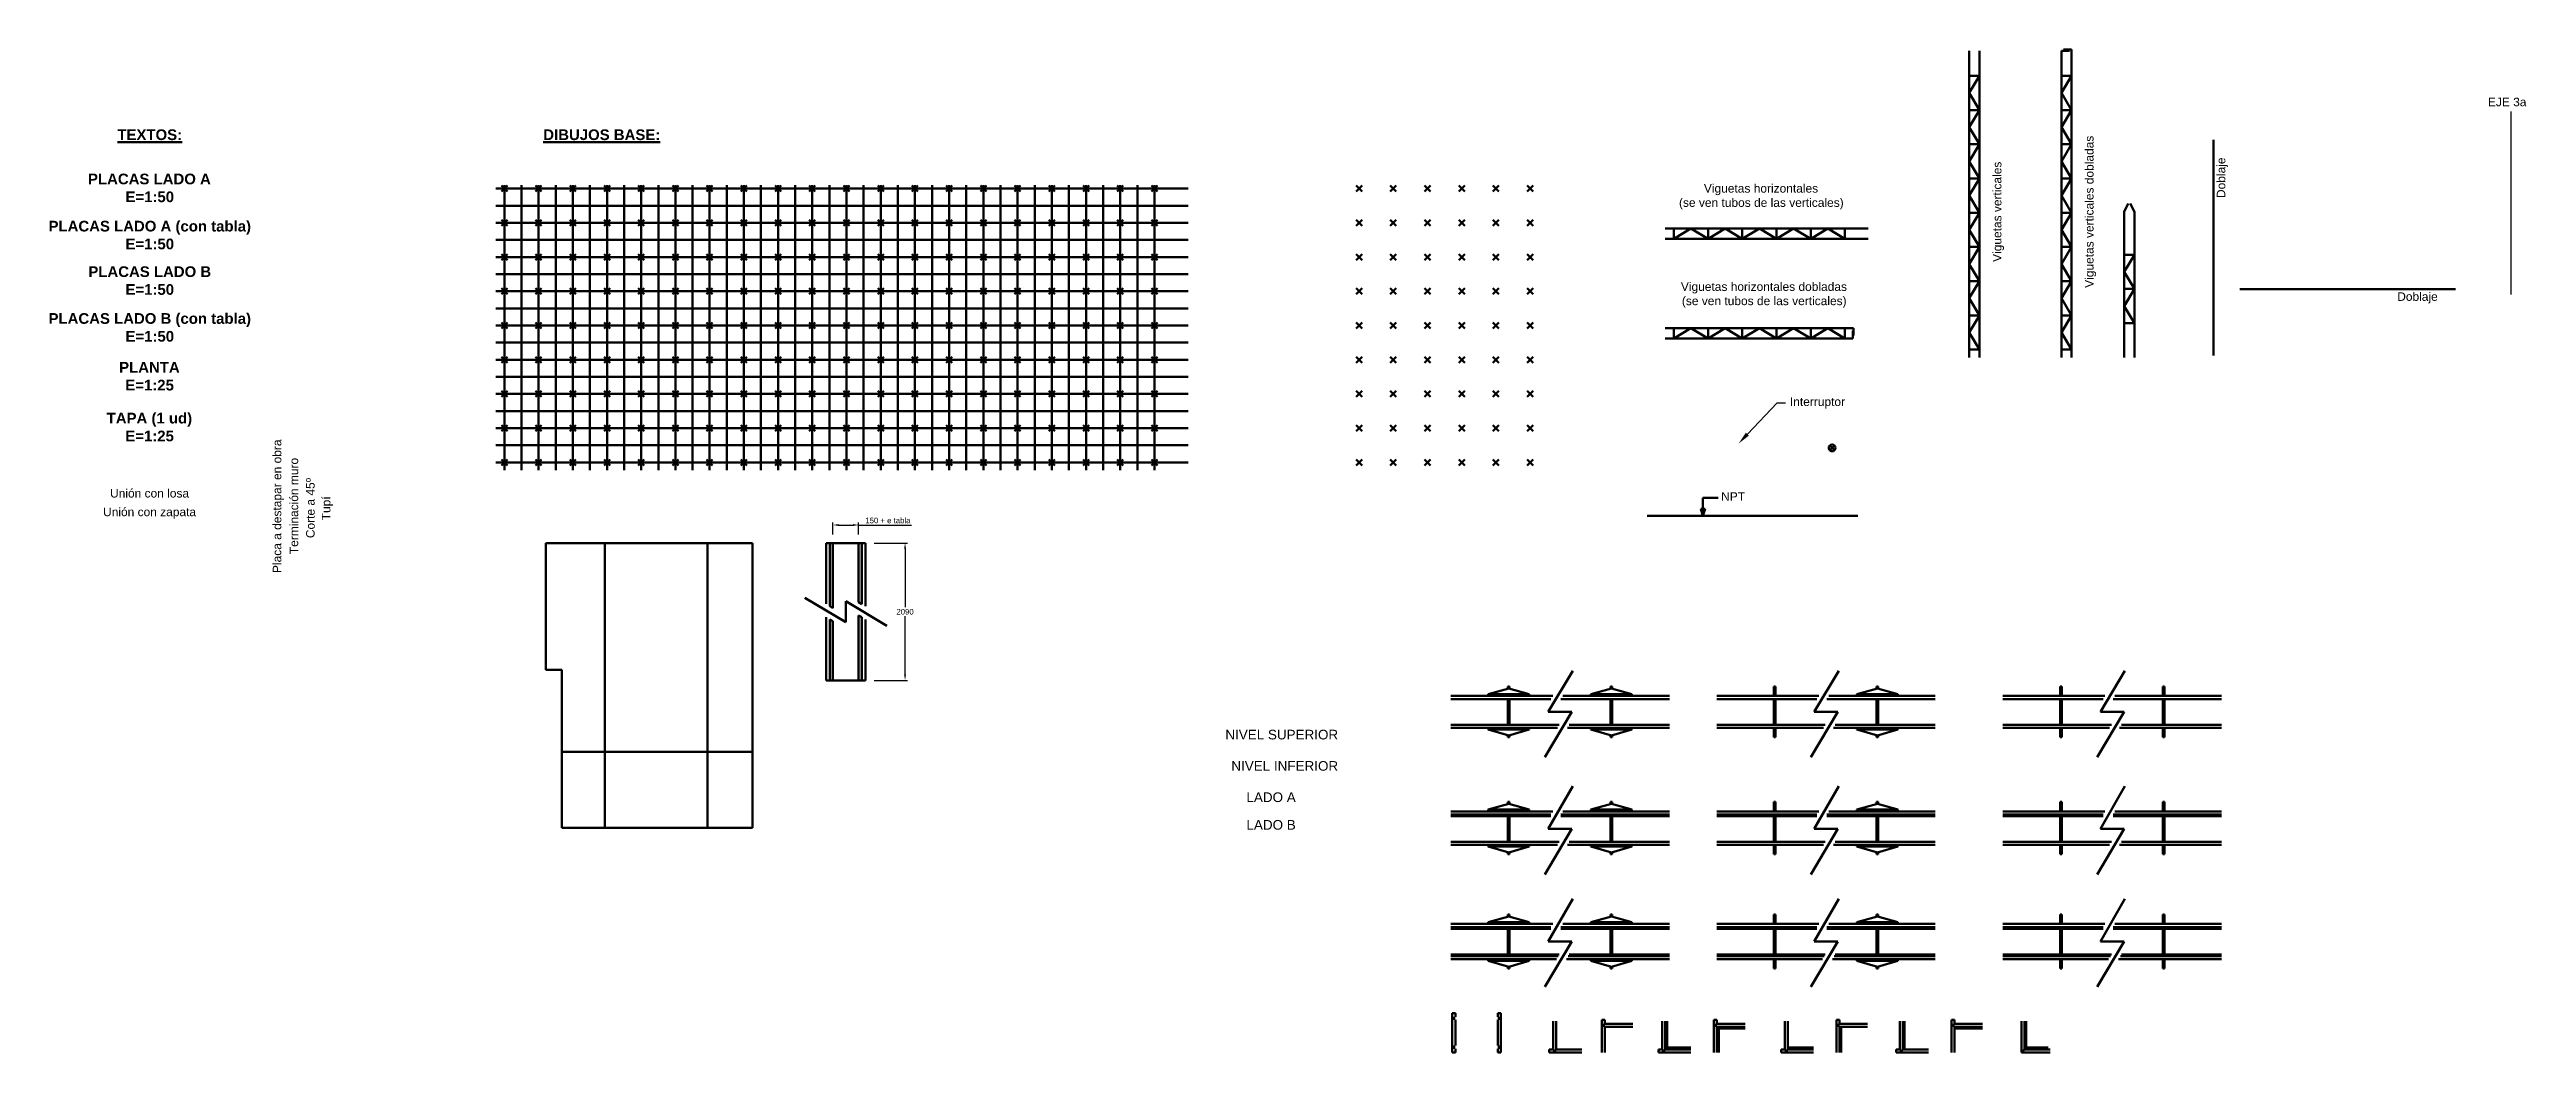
# Model space of a CAD drawing. Header units: millimetres. Extents: x 151209 to 210609, y -6564 to 23880.
# Drawn here: x 158222 to 187178, y -6564 to 5159 of the extents above; entities that cross this region are included whole.
import ezdxf
from ezdxf import colors
from ezdxf.entities.mleader import LeaderData, LeaderLine
from ezdxf.math import Vec2, Vec3

# ---------------------------------------------------------------- set-up
doc = ezdxf.new("R2010")
doc.units = ezdxf.units.MM
doc.header["$MEASUREMENT"] = 0
doc.header["$PDMODE"] = 3
doc.header["$PDSIZE"] = 35
doc.linetypes.add('ACAD_ISO02W100', pattern=[15, 12, -3])
doc.styles.get("Standard").update_dxf_attribs({"font": 'arial.ttf'})
doc.dimstyles.get("Standard").update_dxf_attribs({"dimtxt": 65, "dimasz": 65, "dimexe": 30, "dimexo": 100, "dimgap": 20, "dimtad": 1, "dimtih": 1, "dimtoh": 1, "dimdec": 0, "dimzin": 0, "dimdsep": 46, "dimtxsty": 'Standard', "dimcen": 0.09, "dimadec": 0, "dimazin": 0, "dimtfac": 1, "dimtdec": 0, "dimtofl": 0, "dimtmove": 0, "dimatfit": 3, "dimfxl": 1, "dimtolj": 1, "dimtzin": 0, "dimarcsym": 0})

msp = doc.modelspace()

# ---------------------------------------------------------------- texts
at = {"lineweight": 100}
for s, width, insert, char_height, attachment_point in [('EJE 3a', 681.993, (187177.7, 4595.4), 100, 3), ('\\pi1342.1;{\\fArial|b1|i0|c0|p34;\\LTEXTOS:}', 3420.216, (157672.6, 4225.5), 125, 1), ('\\pi1040.9;{\\fArial|b1|i0|c0|p34;\\LDIBUJOS BASE:}', 3420.216, (162952.7, 4225.5), 125, 1), ('\\pi998.9;{\\fArial|b1|i0|c0|p34;PLACAS LADO A\\P\\pi1436.8;E=1:50}', 3420.216, (157672.6, 3708.2), 125, 1), ('\\pi315.66;Viguetas horizontales\\P\\pi24.46;(se ven tubos de las verticales)', 1961.062, (177246, 3586.4), 100, 1), ('\\pi537.4;{\\fArial|b1|i0|c0|p34;PLACAS LADO A (con tabla)\\P\\pi1436.8;E=1:50}', 3420.216, (157672.6, 3156.9), 125, 1), ('\\pi1002.9;{\\fArial|b1|i0|c0|p34;PLACAS LADO B\\P\\pi1436.8;E=1:50}', 3420.216, (157672.6, 2624.9), 125, 1), ('\\pi12.728;Viguetas horizontales dobladas\\P\\pi24.46;(se ven tubos de las verticales)', 1961.062, (177280, 2437.5), 100, 1), ('Doblaje', 1133.6, (185666.8, 2321.2), 100, 1), ('\\pi537.4;{\\fArial|b1|i0|c0|p34;PLACAS LADO B (con tabla)\\P\\pi1436.8;E=1:50}', 3420.216, (157672.6, 2077.6), 125, 1), ('\\pi1362.7;{\\fArial|b1|i0|c0|p34;PLANTA\\P\\pi1435.1;E=1:25}', 3420.216, (157672.6, 1507.1), 125, 1), ('\\pi1216.9;{\\fArial|b1|i0|c0|p34;TAPA (1 ud)\\P\\pi1435.1;E=1:25}', 3420.216, (157672.6, 912.8), 125, 1), ('\\pi1256.5;Unión con losa', 3420.216, (157672.6, 22.2), 100, 1), ('\\pi1174.9;Unión con zapata', 3420.216, (157672.6, -195.9), 100, 1), ('NPT', 383.155, (178043, -16.3), 100, 3), ('NIVEL SUPERIOR', 1927.626, (173286, -2792.5), 112.5, 3), ('NIVEL INFERIOR', 1927.626, (173286, -3158.5), 112.5, 3), ('LADO A', 1927.626, (172790.3, -3524.5), 112.5, 3), ('LADO B', 1927.626, (172790.3, -3847.5), 112.5, 3)]:
    msp.add_mtext_dynamic_manual_height_columns(s, width=width, gutter_width=1, heights=[0], dxfattribs=dict(at, insert=insert, char_height=char_height, attachment_point=attachment_point))
at = {"lineweight": 100, "char_height": 100, "rotation": 90}
for s, width, insert, attachment_point in [('\\pi94.344;Viguetas verticales dobladas', 1961.062, (182016.7, 2278.9), 1), ('\\pi397.28;Viguetas verticales', 1961.062, (180939.6, 2278.9), 1), ('Doblaje', 1133.6, (183556.8, 3423.1), 1), ('\\pi208.36;Placa a destapar en obra', 1961.062, (160961.2, -1168.5), 7), ('\\pi421.9;Terminación muro', 1961.062, (161129.9, -1161.5), 7), ('\\pi162.3;Corte a 45º', 1017.771, (161221.1, -714.6), 1), ('\\pi371.13;Tupí', 1017.771, (161405, -714.6), 1)]:
    msp.add_mtext_dynamic_manual_height_columns(s, width=width, gutter_width=1, heights=[0], dxfattribs=dict(at, insert=insert, attachment_point=attachment_point))

# ---------------------------------------------------------------- blocks, each defined once
blk = doc.blocks.new('*D8')
at = {"color": 0, "lineweight": -2, "transparency": 16777216}
for p, q in [((167380, -510), (167380, -369)), ((167445, -399), (167615, -399)), ((167680, -510), (167680, -369)), ((167680, -399), (168299, -399))]:
    blk.add_line(p, q, dxfattribs=at)
at = {"color": 0, "lineweight": 100, "transparency": 16777216}
for points in [[(167445, -388), (167445, -410), (167380, -399)], [(167615, -388), (167615, -410), (167680, -399)]]:
    blk.add_solid(points, dxfattribs=at)
at = {"layer": 'Defpoints', "color": 0, "lineweight": 100, "transparency": 16777216}
for p in [(167680, -399), (167380, -610), (167680, -610)]:
    blk.add_point(p, dxfattribs=at)
at = {"color": 0, "lineweight": 100, "transparency": 16777216, "insert": (168022, -346), "char_height": 65, "attachment_point": 5}
blk.add_mtext('\\A1;150 + e tabla', dxfattribs=at)
blk = doc.blocks.new('*D9')
at = {"color": 0, "lineweight": -2, "transparency": 16777216}
for p, q in [((167860, -610), (168253, -610)), ((168223, -675), (168223, -1360)), ((168223, -2150), (168223, -1466)), ((167860, -2215), (168253, -2215))]:
    blk.add_line(p, q, dxfattribs=at)
at = {"color": 0, "lineweight": 100, "transparency": 16777216}
for points in [[(168212, -675), (168234, -675), (168223, -610)], [(168212, -2150), (168234, -2150), (168223, -2215)]]:
    blk.add_solid(points, dxfattribs=at)
at = {"layer": 'Defpoints', "color": 0, "lineweight": 100, "transparency": 16777216}
for p in [(167760, -610), (167760, -2215), (168223, -2215)]:
    blk.add_point(p, dxfattribs=at)
at = {"color": 0, "lineweight": 100, "transparency": 16777216, "insert": (168223, -1413), "char_height": 65, "attachment_point": 5}
blk.add_mtext('\\A1;2090', dxfattribs=at)

# ---------------------------------------------------------------- dimensions: what is measured, and where the dimension line sits
at = {"lineweight": 100}
dim = msp.add_linear_dim(base=(167680.5, -398.8), p1=(167380.5, -610.1), p2=(167680.5, -610.1), text='150 + e tabla', dimstyle='Standard', dxfattribs=at)
dim.commit()
dim.dimension.update_dxf_attribs({"geometry": '*D8', "text_midpoint": (168022.4, -345.6)})
dim = msp.add_linear_dim(base=(168222.9, -2215.4), p1=(167760.5, -610.1), p2=(167760.5, -2215.4), angle=90, text='2090', dimstyle='Standard', dxfattribs=at)
dim.commit()
dim.dimension.update_dxf_attribs({"geometry": '*D9', "text_midpoint": (168222.9, -1412.7)})

# ---------------------------------------------------------------- hatches: boundary and pattern name
at = {"lineweight": 100}
h = msp.add_hatch(color=8, dxfattribs=at)
h.dxf.hatch_style = 1
h.paths.add_polyline_path([(167380.5, -1524.1), (167344.5, -1502.7), (167344.5, -2215.4), (167380.5, -2215.4)])
h.paths.add_polyline_path([(167380.5, -610.1), (167344.5, -610.1), (167344.5, -1347.6), (167380.5, -1369)])
h.paths.add_polyline_path([(167716.5, -610.1), (167680.5, -610.1), (167680.5, -1301.4), (167716.5, -1322.8)])
h.paths.add_polyline_path([(167716.5, -1477.9), (167680.5, -1456.5), (167680.5, -2215.4), (167716.5, -2215.4)])

# ---------------------------------------------------------------- linework, layer by layer
for p, q in [((180663.6, 1560.8), (180663.6, 5142.4)), ((180783.6, 1560.8), (180783.6, 5142.4)), ((181740.7, 1560.8), (181740.7, 5142.4)), ((181740.7, 5142.4), (181834.1, 5142.4)), ((181767.3, 5158.6), (181860.7, 5158.6)), ((181860.7, 1560.8), (181860.7, 5158.6)), ((180663.6, 4850.8), (180783.6, 4850.8)), ((180663.6, 4650.8), (180783.6, 4850.8)), ((180783.6, 4450.8), (180663.6, 4650.8)), ((181740.7, 4850.8), (181860.7, 4850.8)), ((181740.7, 4650.8), (181860.7, 4850.8)), ((181860.7, 4450.8), (181740.7, 4650.8)), ((180663.6, 4450.8), (180783.6, 4450.8)), ((180663.6, 4250.8), (180783.6, 4450.8)), ((181740.7, 4450.8), (181860.7, 4450.8)), ((181740.7, 4250.8), (181860.7, 4450.8)), ((180783.6, 4050.8), (180663.6, 4250.8)), ((181860.7, 4050.8), (181740.7, 4250.8)), ((180663.6, 4050.8), (180783.6, 4050.8)), ((180663.6, 3850.8), (180783.6, 4050.8)), ((180783.6, 3650.8), (180663.6, 3850.8)), ((181740.7, 4050.8), (181860.7, 4050.8)), ((181740.7, 3850.8), (181860.7, 4050.8)), ((181860.7, 3650.8), (181740.7, 3850.8)), ((180663.6, 3650.8), (180783.6, 3650.8)), ((180663.6, 3450.8), (180783.6, 3650.8)), ((181740.7, 3650.8), (181860.7, 3650.8)), ((181740.7, 3450.8), (181860.7, 3650.8)), ((180783.6, 3250.8), (180663.6, 3450.8)), ((180663.6, 3250.8), (180783.6, 3250.8)), ((180663.6, 3050.8), (180783.6, 3250.8)), ((181860.7, 3250.8), (181740.7, 3450.8)), ((181740.7, 3250.8), (181860.7, 3250.8)), ((181740.7, 3050.8), (181860.7, 3250.8)), ((182473.8, 3260.8), (182522.8, 3360.8)), ((182473.8, 1560.8), (182473.8, 3260.8)), ((182593.8, 3260.8), (182544.8, 3360.8)), ((182593.8, 1560.8), (182593.8, 3260.8)), ((177110.7, 3067.4), (179480.7, 3067.4)), ((177110.7, 2947.4), (179480.7, 2947.4)), ((177210.7, 2947.4), (177410.7, 3067.4)), ((177210.7, 2947.4), (177210.7, 3067.4)), ((177410.7, 3067.4), (177610.7, 2947.4)), ((177610.7, 2947.4), (177810.7, 3067.4)), ((177610.7, 2947.4), (177610.7, 3067.4)), ((177810.7, 3067.4), (178010.7, 2947.4)), ((178010.7, 2947.4), (178210.7, 3067.4)), ((178010.7, 2947.4), (178010.7, 3067.4)), ((178210.7, 3067.4), (178410.7, 2947.4)), ((178410.7, 2947.4), (178610.7, 3067.4)), ((178410.7, 2947.4), (178410.7, 3067.4)), ((178610.7, 3067.4), (178810.7, 2947.4)), ((178810.7, 2947.4), (179010.7, 3067.4)), ((178810.7, 2947.4), (178810.7, 3067.4)), ((179010.7, 3067.4), (179210.7, 2947.4)), ((179210.7, 2947.4), (179210.7, 3067.4)), ((180783.6, 2850.8), (180663.6, 3050.8)), ((181860.7, 2850.8), (181740.7, 3050.8)), ((180663.6, 2850.8), (180783.6, 2850.8)), ((180663.6, 2650.8), (180783.6, 2850.8)), ((180783.6, 2450.8), (180663.6, 2650.8)), ((181740.7, 2850.8), (181860.7, 2850.8)), ((181740.7, 2650.8), (181860.7, 2850.8)), ((181860.7, 2450.8), (181740.7, 2650.8)), ((182473.8, 2760.8), (182593.8, 2760.8)), ((182473.8, 2560.8), (182593.8, 2760.8)), ((180663.6, 2450.8), (180783.6, 2450.8)), ((180663.6, 2250.8), (180783.6, 2450.8)), ((181740.7, 2450.8), (181860.7, 2450.8)), ((181740.7, 2250.8), (181860.7, 2450.8)), ((182593.8, 2360.8), (182473.8, 2560.8)), ((182473.8, 2360.8), (182593.8, 2360.8)), ((182473.8, 2160.8), (182593.8, 2360.8)), ((180783.6, 2050.8), (180663.6, 2250.8)), ((180663.6, 2050.8), (180783.6, 2050.8)), ((180663.6, 1850.8), (180783.6, 2050.8)), ((181860.7, 2050.8), (181740.7, 2250.8)), ((181740.7, 2050.8), (181860.7, 2050.8)), ((181740.7, 1850.8), (181860.7, 2050.8)), ((182593.8, 1960.8), (182473.8, 2160.8)), ((177110.7, 1902), (179310.7, 1902)), ((177110.7, 1782), (179304.2, 1782)), ((177210.7, 1782), (177410.7, 1902)), ((177210.7, 1782), (177210.7, 1902)), ((177410.7, 1902), (177610.7, 1782)), ((177610.7, 1782), (177810.7, 1902)), ((177610.7, 1782), (177610.7, 1902)), ((177810.7, 1902), (178010.7, 1782)), ((178010.7, 1782), (178210.7, 1902)), ((178010.7, 1782), (178010.7, 1902)), ((178210.7, 1902), (178410.7, 1782)), ((178410.7, 1782), (178610.7, 1902)), ((178410.7, 1782), (178410.7, 1902)), ((178610.7, 1902), (178810.7, 1782)), ((178810.7, 1782), (179010.7, 1902)), ((178810.7, 1782), (178810.7, 1902)), ((179010.7, 1902), (179210.7, 1782)), ((179210.7, 1782), (179210.7, 1902)), ((179304.2, 1782), (179304.2, 1871.9)), ((179310.7, 1902), (179310.7, 1816.3)), ((180783.6, 1650.8), (180663.6, 1850.8)), ((181860.7, 1650.8), (181740.7, 1850.8)), ((182473.8, 1960.8), (182593.8, 1960.8)), ((180663.6, 1650.8), (180783.6, 1650.8)), ((181740.7, 1650.8), (181860.7, 1650.8)), ((179088.5, 474.5), (179032.1, 530.9)), ((179088.5, 530.9), (179032.1, 474.5)), ((177550.9, -290.2), (177525.5, -209)), ((177576.4, -209), (177525.5, -209)), ((177550.9, -290.2), (177550.9, -80.8)), ((177550.9, -80.8), (177728.6, -80.8)), ((177550.9, -290.2), (177576.4, -209)), ((179359.6, -290.2), (176897.4, -290.2)), ((167530.5, -1535.7), (167049.9, -1250)), ((168011, -1575.5), (167530.5, -1289.8)), ((167530.5, -1289.8), (167530.5, -1535.7)), ((175040.5, -2376.7), (175280.5, -2308)), ((175270.5, -2286.7), (175290.5, -2286.7)), ((175270.5, -2310.8), (175270.5, -2286.7)), ((175280.5, -2308), (175520.5, -2376.7)), ((175290.5, -2310.8), (175290.5, -2286.7)), ((176028.4, -2102.2), (175742.7, -2582.7)), ((176240.5, -2376.7), (176480.5, -2308)), ((176490.5, -2286.7), (176470.5, -2286.7)), ((176470.5, -2310.8), (176470.5, -2286.7)), ((176480.5, -2308), (176720.5, -2376.7)), ((176490.5, -2310.8), (176490.5, -2286.7)), ((178379.8, -2286.7), (178399.8, -2286.7)), ((178379.8, -2396.7), (178379.8, -2286.7)), ((178399.8, -2396.7), (178399.8, -2286.7)), ((179137.6, -2102.2), (178851.9, -2582.7)), ((179349.8, -2376.7), (179589.8, -2308)), ((179579.8, -2310.8), (179579.8, -2286.7)), ((179599.8, -2286.7), (179579.8, -2286.7)), ((179589.8, -2308), (179829.8, -2376.7)), ((179599.8, -2310.8), (179599.8, -2286.7)), ((181725.5, -2396.7), (181725.5, -2286.7)), ((181725.5, -2286.7), (181745.5, -2286.7)), ((181745.5, -2396.7), (181745.5, -2286.7)), ((182483.4, -2102.2), (182197.6, -2582.7)), ((182925.5, -2396.7), (182925.5, -2286.7)), ((182945.5, -2286.7), (182925.5, -2286.7)), ((182945.5, -2396.7), (182945.5, -2286.7)), ((175040.5, -2396.7), (175040.5, -2376.7)), ((175040.5, -2376.7), (175520.5, -2376.7)), ((175270.5, -2732.7), (175270.5, -2432.7)), ((175290.5, -2732.7), (175290.5, -2432.7)), ((175520.5, -2396.7), (175520.5, -2376.7)), ((176018.4, -2582.7), (175702.9, -3113.3)), ((175742.7, -2582.7), (176018.4, -2582.7)), ((176240.5, -2396.7), (176240.5, -2376.7)), ((176240.5, -2376.7), (176720.5, -2376.7)), ((176470.5, -2732.7), (176470.5, -2432.7)), ((176490.5, -2732.7), (176490.5, -2432.7)), ((176720.5, -2396.7), (176720.5, -2376.7)), ((178379.8, -2732.7), (178379.8, -2432.7)), ((178399.8, -2732.7), (178399.8, -2432.7)), ((179127.6, -2582.7), (178812.1, -3113.3)), ((178851.9, -2582.7), (179127.6, -2582.7)), ((179349.8, -2396.7), (179349.8, -2376.7)), ((179349.8, -2376.7), (179829.8, -2376.7)), ((179579.8, -2732.7), (179579.8, -2432.7)), ((179599.8, -2732.7), (179599.8, -2432.7)), ((179829.8, -2396.7), (179829.8, -2376.7)), ((181725.5, -2732.7), (181725.5, -2432.7)), ((181745.5, -2732.7), (181745.5, -2432.7)), ((182473.3, -2582.7), (182157.9, -3113.3)), ((182197.6, -2582.7), (182473.3, -2582.7)), ((182925.5, -2732.7), (182925.5, -2432.7)), ((182945.5, -2732.7), (182945.5, -2432.7)), ((175040.5, -2768.7), (175040.5, -2788.7)), ((175040.5, -2788.7), (175520.5, -2788.7)), ((175040.5, -2788.7), (175280.5, -2857.5)), ((175270.5, -2878.7), (175270.5, -2854.6)), ((175270.5, -2878.7), (175290.5, -2878.7)), ((175280.5, -2857.5), (175520.5, -2788.7)), ((175290.5, -2878.7), (175290.5, -2854.6)), ((175520.5, -2768.7), (175520.5, -2788.7)), ((176240.5, -2768.7), (176240.5, -2788.7)), ((176240.5, -2788.7), (176720.5, -2788.7)), ((176240.5, -2788.7), (176480.5, -2857.5)), ((176470.5, -2878.7), (176470.5, -2854.6)), ((176490.5, -2878.7), (176470.5, -2878.7)), ((176480.5, -2857.5), (176720.5, -2788.7)), ((176490.5, -2878.7), (176490.5, -2854.6)), ((176720.5, -2768.7), (176720.5, -2788.7)), ((178379.8, -2878.7), (178379.8, -2768.7)), ((178379.8, -2878.7), (178399.8, -2878.7)), ((178399.8, -2878.7), (178399.8, -2768.7)), ((179349.8, -2768.7), (179349.8, -2788.7)), ((179349.8, -2788.7), (179829.8, -2788.7)), ((179349.8, -2788.7), (179589.8, -2857.5)), ((179579.8, -2878.7), (179579.8, -2854.6)), ((179599.8, -2878.7), (179579.8, -2878.7)), ((179603.1, -2768.7), (179589.8, -2768.7)), ((179589.8, -2857.5), (179829.8, -2788.7)), ((179599.8, -2878.7), (179599.8, -2854.6)), ((179829.8, -2768.7), (179829.8, -2788.7)), ((181725.5, -2878.7), (181725.5, -2768.7)), ((181725.5, -2878.7), (181745.5, -2878.7)), ((181745.5, -2878.7), (181745.5, -2768.7)), ((182925.5, -2878.7), (182925.5, -2768.7)), ((182945.5, -2878.7), (182925.5, -2878.7)), ((182945.5, -2878.7), (182945.5, -2768.7)), ((176028.4, -3451.4), (175742.7, -3951.9)), ((179137.6, -3451.4), (178851.9, -3951.9)), ((182483.4, -3451.4), (182197.6, -3951.9)), ((175040.5, -3725.9), (175280.5, -3657.1)), ((175040.5, -3745.9), (175040.5, -3725.9)), ((175040.5, -3725.9), (175520.5, -3725.9)), ((175270.5, -3660), (175270.5, -3635.9)), ((175270.5, -3635.9), (175290.5, -3635.9)), ((175280.5, -3657.1), (175520.5, -3725.9)), ((175290.5, -3660), (175290.5, -3635.9)), ((175520.5, -3745.9), (175520.5, -3725.9)), ((176240.5, -3725.9), (176480.5, -3657.1)), ((176240.5, -3745.9), (176240.5, -3725.9)), ((176240.5, -3725.9), (176720.5, -3725.9)), ((176470.5, -3660), (176470.5, -3635.9)), ((176490.5, -3635.9), (176470.5, -3635.9)), ((176480.5, -3657.1), (176720.5, -3725.9)), ((176490.5, -3660), (176490.5, -3635.9)), ((176720.5, -3745.9), (176720.5, -3725.9)), ((178379.8, -3745.9), (178379.8, -3635.9)), ((178379.8, -3635.9), (178399.8, -3635.9)), ((178399.8, -3745.9), (178399.8, -3635.9)), ((179349.8, -3725.9), (179589.8, -3657.1)), ((179349.8, -3745.9), (179349.8, -3725.9)), ((179349.8, -3725.9), (179829.8, -3725.9)), ((179579.8, -3660), (179579.8, -3635.9)), ((179599.8, -3635.9), (179579.8, -3635.9)), ((179589.8, -3657.1), (179829.8, -3725.9)), ((179599.8, -3660), (179599.8, -3635.9)), ((179829.8, -3745.9), (179829.8, -3725.9)), ((181725.5, -3745.9), (181725.5, -3635.9)), ((181725.5, -3635.9), (181745.5, -3635.9)), ((181745.5, -3745.9), (181745.5, -3635.9)), ((182925.5, -3745.9), (182925.5, -3635.9)), ((182945.5, -3635.9), (182925.5, -3635.9)), ((182945.5, -3745.9), (182945.5, -3635.9)), ((175270.5, -4101.9), (175270.5, -3801.9)), ((175290.5, -4101.9), (175290.5, -3801.9)), ((176018.4, -3951.9), (175702.9, -4482.4)), ((175742.7, -3951.9), (176018.4, -3951.9)), ((176470.5, -4101.9), (176470.5, -3801.9)), ((176490.5, -4101.9), (176490.5, -3801.9)), ((178379.8, -4101.9), (178379.8, -3801.9)), ((178399.8, -4101.9), (178399.8, -3801.9)), ((179127.6, -3951.9), (178812.1, -4482.4)), ((178851.9, -3951.9), (179127.6, -3951.9)), ((179579.8, -4101.9), (179579.8, -3801.9)), ((179599.8, -4101.9), (179599.8, -3801.9)), ((181725.5, -4101.9), (181725.5, -3801.9)), ((181745.5, -4101.9), (181745.5, -3801.9)), ((182473.3, -3951.9), (182157.9, -4482.4)), ((182197.6, -3951.9), (182473.3, -3951.9)), ((182925.5, -4101.9), (182925.5, -3801.9)), ((182945.5, -4101.9), (182945.5, -3801.9)), ((175040.5, -4137.9), (175040.5, -4157.9)), ((175040.5, -4157.9), (175520.5, -4157.9)), ((175040.5, -4157.9), (175280.5, -4226.6)), ((175270.5, -4247.9), (175270.5, -4223.8)), ((175270.5, -4247.9), (175290.5, -4247.9)), ((175280.5, -4226.6), (175520.5, -4157.9)), ((175290.5, -4247.9), (175290.5, -4223.8)), ((175520.5, -4137.9), (175520.5, -4157.9)), ((176240.5, -4137.9), (176240.5, -4157.9)), ((176240.5, -4157.9), (176720.5, -4157.9)), ((176240.5, -4157.9), (176480.5, -4226.6)), ((176470.5, -4247.9), (176470.5, -4223.8)), ((176490.5, -4247.9), (176470.5, -4247.9)), ((176480.5, -4226.6), (176720.5, -4157.9)), ((176490.5, -4247.9), (176490.5, -4223.8)), ((176720.5, -4137.9), (176720.5, -4157.9)), ((178379.8, -4247.9), (178379.8, -4137.9)), ((178379.8, -4247.9), (178399.8, -4247.9)), ((178399.8, -4247.9), (178399.8, -4137.9)), ((179349.8, -4137.9), (179349.8, -4157.9)), ((179349.8, -4157.9), (179829.8, -4157.9)), ((179349.8, -4157.9), (179589.8, -4226.6)), ((179579.8, -4247.9), (179579.8, -4223.8)), ((179599.8, -4247.9), (179579.8, -4247.9)), ((179603.1, -4137.9), (179589.8, -4137.9)), ((179589.8, -4226.6), (179829.8, -4157.9)), ((179599.8, -4247.9), (179599.8, -4223.8)), ((179829.8, -4137.9), (179829.8, -4157.9)), ((181725.5, -4247.9), (181725.5, -4137.9)), ((181725.5, -4247.9), (181745.5, -4247.9)), ((181745.5, -4247.9), (181745.5, -4137.9)), ((182925.5, -4247.9), (182925.5, -4137.9)), ((182945.5, -4247.9), (182925.5, -4247.9)), ((182945.5, -4247.9), (182945.5, -4137.9)), ((176028.4, -4767.7), (175742.7, -5268.2)), ((179137.6, -4767.7), (178851.9, -5268.2)), ((182483.4, -4767.7), (182197.6, -5268.2)), ((175040.5, -5042.2), (175280.5, -4973.5)), ((175040.5, -5062.2), (175040.5, -5042.2)), ((175040.5, -5042.2), (175520.5, -5042.2)), ((175270.5, -4976.3), (175270.5, -4952.2)), ((175270.5, -4952.2), (175290.5, -4952.2)), ((175270.5, -5418.2), (175270.5, -5118.2)), ((175280.5, -4973.5), (175520.5, -5042.2)), ((175290.5, -4976.3), (175290.5, -4952.2)), ((175290.5, -5418.2), (175290.5, -5118.2)), ((175520.5, -5062.2), (175520.5, -5042.2)), ((176240.5, -5042.2), (176480.5, -4973.5)), ((176240.5, -5062.2), (176240.5, -5042.2)), ((176240.5, -5042.2), (176720.5, -5042.2)), ((176470.5, -4976.3), (176470.5, -4952.2)), ((176490.5, -4952.2), (176470.5, -4952.2)), ((176470.5, -5418.2), (176470.5, -5118.2)), ((176480.5, -4973.5), (176720.5, -5042.2)), ((176490.5, -4976.3), (176490.5, -4952.2)), ((176490.5, -5418.2), (176490.5, -5118.2)), ((176720.5, -5062.2), (176720.5, -5042.2)), ((178379.8, -5062.2), (178379.8, -4952.2)), ((178379.8, -4952.2), (178399.8, -4952.2)), ((178379.8, -5418.2), (178379.8, -5118.2)), ((178399.8, -5062.2), (178399.8, -4952.2)), ((178399.8, -5418.2), (178399.8, -5118.2)), ((179349.8, -5042.2), (179589.8, -4973.5)), ((179349.8, -5062.2), (179349.8, -5042.2)), ((179349.8, -5042.2), (179829.8, -5042.2)), ((179579.8, -4976.3), (179579.8, -4952.2)), ((179599.8, -4952.2), (179579.8, -4952.2)), ((179579.8, -5418.2), (179579.8, -5118.2)), ((179589.8, -4973.5), (179829.8, -5042.2)), ((179599.8, -4976.3), (179599.8, -4952.2)), ((179599.8, -5418.2), (179599.8, -5118.2)), ((179829.8, -5062.2), (179829.8, -5042.2)), ((181725.5, -5062.2), (181725.5, -4952.2)), ((181725.5, -4952.2), (181745.5, -4952.2)), ((181725.5, -5418.2), (181725.5, -5118.2)), ((181745.5, -5062.2), (181745.5, -4952.2)), ((181745.5, -5418.2), (181745.5, -5118.2)), ((182925.5, -5062.2), (182925.5, -4952.2)), ((182945.5, -4952.2), (182925.5, -4952.2)), ((182925.5, -5418.2), (182925.5, -5118.2)), ((182945.5, -5062.2), (182945.5, -4952.2)), ((182945.5, -5418.2), (182945.5, -5118.2)), ((175040.5, -5474.2), (175040.5, -5494.2)), ((175040.5, -5494.2), (175520.5, -5494.2)), ((175040.5, -5494.2), (175280.5, -5563)), ((175280.5, -5563), (175520.5, -5494.2)), ((175520.5, -5474.2), (175520.5, -5494.2)), ((176018.4, -5268.2), (175702.9, -5798.7)), ((175742.7, -5268.2), (176018.4, -5268.2)), ((176240.5, -5474.2), (176240.5, -5494.2)), ((176240.5, -5494.2), (176720.5, -5494.2)), ((176240.5, -5494.2), (176480.5, -5563)), ((176480.5, -5563), (176720.5, -5494.2)), ((176720.5, -5474.2), (176720.5, -5494.2)), ((178379.8, -5584.2), (178379.8, -5474.2)), ((178399.8, -5584.2), (178399.8, -5474.2)), ((179127.6, -5268.2), (178812.1, -5798.7)), ((178851.9, -5268.2), (179127.6, -5268.2)), ((179349.8, -5474.2), (179349.8, -5494.2)), ((179349.8, -5494.2), (179829.8, -5494.2)), ((179349.8, -5494.2), (179589.8, -5563)), ((179589.8, -5563), (179829.8, -5494.2)), ((179829.8, -5474.2), (179829.8, -5494.2)), ((181725.5, -5584.2), (181725.5, -5474.2)), ((181745.5, -5584.2), (181745.5, -5474.2)), ((182473.3, -5268.2), (182157.9, -5798.7)), ((182197.6, -5268.2), (182473.3, -5268.2)), ((182925.5, -5584.2), (182925.5, -5474.2)), ((182945.5, -5584.2), (182945.5, -5474.2)), ((175270.5, -5584.2), (175270.5, -5560.1)), ((175270.5, -5584.2), (175290.5, -5584.2)), ((175290.5, -5584.2), (175290.5, -5560.1)), ((176470.5, -5584.2), (176470.5, -5560.1)), ((176490.5, -5584.2), (176470.5, -5584.2)), ((176490.5, -5584.2), (176490.5, -5560.1)), ((178379.8, -5584.2), (178399.8, -5584.2)), ((179579.8, -5584.2), (179579.8, -5560.1)), ((179599.8, -5584.2), (179579.8, -5584.2)), ((179599.8, -5584.2), (179599.8, -5560.1)), ((181725.5, -5584.2), (181745.5, -5584.2)), ((182945.5, -5584.2), (182925.5, -5584.2))]:
    msp.add_line(p, q, dxfattribs=at)
at = {"color": 8, "linetype": 'ACAD_ISO02W100', "ltscale": 500}
msp.add_line((186997, 2295.1), (186997, 4434.8), dxfattribs=at)
at = {"color": 8, "lineweight": 100}
for p, q in [((183520.6, 1582.6), (183520.6, 4102.8)), ((183826.3, 2357.4), (186346.5, 2357.4))]:
    msp.add_line(p, q, dxfattribs=at)
at = {"color": 1, "lineweight": 100}
for p, q in [((163438.7, 3532.8), (171530.7, 3532.8)), ((163538.7, 242.8), (163538.7, 3572.8)), ((163938.7, 242.8), (163938.7, 3572.8)), ((164338.7, 242.8), (164338.7, 3572.8)), ((164738.7, 242.8), (164738.7, 3572.8)), ((165138.7, 242.8), (165138.7, 3572.8)), ((165538.7, 242.8), (165538.7, 3572.8)), ((165938.7, 242.8), (165938.7, 3572.8)), ((166338.7, 242.8), (166338.7, 3572.8)), ((166738.7, 242.8), (166738.7, 3572.8)), ((167138.7, 242.8), (167138.7, 3572.8)), ((167538.7, 242.8), (167538.7, 3572.8)), ((167938.7, 242.8), (167938.7, 3572.8)), ((168338.7, 242.8), (168338.7, 3572.8)), ((168738.7, 242.8), (168738.7, 3572.8)), ((169138.7, 242.8), (169138.7, 3572.8)), ((169538.7, 242.8), (169538.7, 3572.8)), ((169938.7, 242.8), (169938.7, 3572.8)), ((170338.7, 242.8), (170338.7, 3572.8)), ((170738.7, 242.8), (170738.7, 3572.8)), ((171138.7, 242.8), (171138.7, 3572.8)), ((163438.7, 332.8), (171530.7, 332.8))]:
    msp.add_line(p, q, dxfattribs=at)
at = {"color": 4, "lineweight": 100}
for p, q in [((163738.7, 242.8), (163738.7, 3572.8)), ((164138.7, 242.8), (164138.7, 3572.8)), ((164538.7, 242.8), (164538.7, 3572.8)), ((164938.7, 242.8), (164938.7, 3572.8)), ((165338.7, 242.8), (165338.7, 3572.8)), ((165738.7, 242.8), (165738.7, 3572.8)), ((166138.7, 242.8), (166138.7, 3572.8)), ((166538.7, 242.8), (166538.7, 3572.8)), ((166938.7, 242.8), (166938.7, 3572.8)), ((167338.7, 242.8), (167338.7, 3572.8)), ((167738.7, 242.8), (167738.7, 3572.8)), ((168138.7, 242.8), (168138.7, 3572.8)), ((168538.7, 242.8), (168538.7, 3572.8)), ((168938.7, 242.8), (168938.7, 3572.8)), ((169338.7, 242.8), (169338.7, 3572.8)), ((169738.7, 242.8), (169738.7, 3572.8)), ((170138.7, 242.8), (170138.7, 3572.8)), ((170538.7, 242.8), (170538.7, 3572.8)), ((170938.7, 242.8), (170938.7, 3572.8)), ((163438.7, 3332.8), (171530.7, 3332.8)), ((163438.7, 3132.8), (171530.7, 3132.8)), ((163438.7, 2932.8), (171530.7, 2932.8)), ((163438.7, 2732.8), (171530.7, 2732.8)), ((163438.7, 2532.8), (171530.7, 2532.8)), ((163438.7, 2332.8), (171530.7, 2332.8)), ((163438.7, 2132.8), (171530.7, 2132.8)), ((163438.7, 1932.8), (171530.7, 1932.8)), ((163438.7, 1732.8), (171530.7, 1732.8)), ((163438.7, 1532.8), (171530.7, 1532.8)), ((163438.7, 1332.8), (171530.7, 1332.8)), ((163438.7, 1132.8), (171530.7, 1132.8)), ((163438.7, 932.8), (171530.7, 932.8)), ((163438.7, 732.8), (171530.7, 732.8)), ((163438.7, 532.8), (171530.7, 532.8))]:
    msp.add_line(p, q, dxfattribs=at)
at = {"color": 2, "lineweight": 100}
for p, q in [((166438.2, -610.1), (164022.2, -610.1)), ((164022.2, -2090.1), (164022.2, -610.1)), ((164712.2, -610.1), (164712.2, -3940.1)), ((165912.2, -610.1), (165912.2, -3940.1)), ((166438.2, -3940.1), (166438.2, -610.1)), ((167300.5, -610.1), (167760.5, -610.1)), ((167300.5, -610.1), (167300.5, -1321.4)), ((167344.5, -610.1), (167344.5, -1347.6)), ((167380.5, -610.1), (167380.5, -1369)), ((167680.5, -610.1), (167680.5, -1301.4)), ((167716.5, -610.1), (167716.5, -1322.8)), ((167760.5, -610.1), (167760.5, -1349)), ((167344.5, -1347.6), (167380.5, -1369)), ((167680.5, -1301.4), (167716.5, -1322.8)), ((167300.5, -2215.4), (167300.5, -1476.5)), ((167344.5, -2215.4), (167344.5, -1502.7)), ((167344.5, -1502.7), (167380.5, -1524.1)), ((167380.5, -2215.4), (167380.5, -1524.1)), ((167680.5, -2215.4), (167680.5, -1456.5)), ((167680.5, -1456.5), (167716.5, -1477.9)), ((167716.5, -2215.4), (167716.5, -1477.9)), ((167760.5, -2215.4), (167760.5, -1504.1)), ((164212.2, -2090.1), (164022.2, -2090.1)), ((164212.2, -3940.1), (164212.2, -2090.1)), ((167300.5, -2215.4), (167760.5, -2215.4)), ((174603.2, -2396.7), (175795.1, -2396.7)), ((174603.2, -2432.7), (175773.7, -2432.7)), ((175890.1, -2432.7), (177157.9, -2432.7)), ((175911.5, -2396.7), (177157.9, -2396.7)), ((177712.4, -2396.7), (178904.4, -2396.7)), ((177712.4, -2432.7), (178882.9, -2432.7)), ((178999.3, -2432.7), (180267.1, -2432.7)), ((179020.7, -2396.7), (180267.1, -2396.7)), ((181058.1, -2396.7), (182250.1, -2396.7)), ((181058.1, -2432.7), (182228.7, -2432.7)), ((182345, -2432.7), (183612.8, -2432.7)), ((182366.4, -2396.7), (183612.8, -2396.7)), ((174603.2, -2732.7), (175871, -2732.7)), ((174603.2, -2768.7), (175849.6, -2768.7)), ((175965.9, -2768.7), (177157.9, -2768.7)), ((175987.3, -2732.7), (177157.9, -2732.7)), ((177712.4, -2732.7), (178980.2, -2732.7)), ((177712.4, -2768.7), (178958.8, -2768.7)), ((179075.2, -2768.7), (180267.1, -2768.7)), ((179096.6, -2732.7), (180267.1, -2732.7)), ((181058.1, -2732.7), (182325.9, -2732.7)), ((181058.1, -2768.7), (182304.5, -2768.7)), ((182420.9, -2768.7), (183612.8, -2768.7)), ((182442.3, -2732.7), (183612.8, -2732.7)), ((166438.2, -3050.1), (164212.2, -3050.1)), ((174603.2, -3745.9), (175795.1, -3745.9)), ((175911.5, -3745.9), (177157.9, -3745.9)), ((177712.4, -3745.9), (178904.4, -3745.9)), ((179020.7, -3745.9), (180267.1, -3745.9)), ((181058.1, -3745.9), (182250.1, -3745.9)), ((182366.4, -3745.9), (183612.8, -3745.9)), ((166438.2, -3940.1), (164212.2, -3940.1)), ((174603.2, -3781.9), (175773.7, -3781.9)), ((174603.2, -3801.9), (175773.7, -3801.9)), ((175890.1, -3781.9), (177157.9, -3781.9)), ((175890.1, -3801.9), (177157.9, -3801.9)), ((177712.4, -3781.9), (178882.9, -3781.9)), ((177712.4, -3801.9), (178882.9, -3801.9)), ((178999.3, -3781.9), (180267.1, -3781.9)), ((178999.3, -3801.9), (180267.1, -3801.9)), ((181058.1, -3781.9), (182228.7, -3781.9)), ((181058.1, -3801.9), (182228.7, -3801.9)), ((182345, -3781.9), (183612.8, -3781.9)), ((182345, -3801.9), (183612.8, -3801.9)), ((174603.2, -4101.9), (175871, -4101.9)), ((174603.2, -4137.9), (175849.6, -4137.9)), ((175965.9, -4137.9), (177157.9, -4137.9)), ((175987.3, -4101.9), (177157.9, -4101.9)), ((177712.4, -4101.9), (178980.2, -4101.9)), ((177712.4, -4137.9), (178958.8, -4137.9)), ((179075.2, -4137.9), (180267.1, -4137.9)), ((179096.6, -4101.9), (180267.1, -4101.9)), ((181058.1, -4101.9), (182325.9, -4101.9)), ((181058.1, -4137.9), (182304.5, -4137.9)), ((182420.9, -4137.9), (183612.8, -4137.9)), ((182442.3, -4101.9), (183612.8, -4101.9)), ((174603.2, -5062.2), (175795.1, -5062.2)), ((174603.2, -5098.2), (175773.7, -5098.2)), ((174603.2, -5118.2), (175773.7, -5118.2)), ((175890.1, -5098.2), (177157.9, -5098.2)), ((175890.1, -5118.2), (177157.9, -5118.2)), ((175911.5, -5062.2), (177157.9, -5062.2)), ((177712.4, -5062.2), (178904.4, -5062.2)), ((177712.4, -5098.2), (178882.9, -5098.2)), ((177712.4, -5118.2), (178882.9, -5118.2)), ((178999.3, -5098.2), (180267.1, -5098.2)), ((178999.3, -5118.2), (180267.1, -5118.2)), ((179020.7, -5062.2), (180267.1, -5062.2)), ((181058.1, -5062.2), (182250.1, -5062.2)), ((181058.1, -5098.2), (182228.7, -5098.2)), ((181058.1, -5118.2), (182228.7, -5118.2)), ((182345, -5098.2), (183612.8, -5098.2)), ((182345, -5118.2), (183612.8, -5118.2)), ((182366.4, -5062.2), (183612.8, -5062.2)), ((174603.2, -5418.2), (175871, -5418.2)), ((174603.2, -5438.2), (175859.1, -5438.2)), ((174603.2, -5474.2), (175837.7, -5474.2)), ((175954, -5474.2), (177157.9, -5474.2)), ((175975.5, -5438.2), (177157.9, -5438.2)), ((175987.3, -5418.2), (177157.9, -5418.2)), ((177712.4, -5418.2), (178980.2, -5418.2)), ((177712.4, -5438.2), (178968.3, -5438.2)), ((177712.4, -5474.2), (178946.9, -5474.2)), ((179063.3, -5474.2), (180267.1, -5474.2)), ((179084.7, -5438.2), (180267.1, -5438.2)), ((179096.6, -5418.2), (180267.1, -5418.2)), ((181058.1, -5418.2), (182325.9, -5418.2)), ((181058.1, -5438.2), (182314, -5438.2)), ((181058.1, -5474.2), (182292.6, -5474.2)), ((182409, -5474.2), (183612.8, -5474.2)), ((182430.4, -5438.2), (183612.8, -5438.2)), ((182442.3, -5418.2), (183612.8, -5418.2)), ((174619.9, -6564.1), (174619.9, -6104.1)), ((174619.9, -6104.1), (174655.9, -6104.1)), ((174643.9, -6184.1), (174643.9, -6148.1)), ((174655.9, -6148.1), (174655.9, -6104.1)), ((174655.9, -6484.1), (174655.9, -6184.1)), ((175153, -6148.1), (175153, -6104.1)), ((175189, -6104.1), (175153, -6104.1)), ((175153, -6484.1), (175153, -6184.1)), ((175165, -6184.1), (175165, -6148.1)), ((175189, -6564.1), (175189, -6104.1)), ((175798, -6540.1), (175798, -6200.3)), ((175834, -6540.1), (175834, -6200.3)), ((176369, -6184.1), (176369, -6564.1)), ((176369, -6184.1), (176405, -6184.1)), ((176393, -6228.1), (176393, -6264.1)), ((176393, -6228.1), (176732.8, -6228.1)), ((176393, -6264.1), (176732.8, -6264.1)), ((176405, -6184.1), (176405, -6228.1)), ((176405, -6264.1), (176405, -6564.1)), ((177074.5, -6540.1), (177074.5, -6200.3)), ((177110.5, -6540.1), (177110.5, -6200.3)), ((177130.5, -6508.1), (177130.5, -6200.3)), ((177678.4, -6184.1), (177678.4, -6564.1)), ((177678.4, -6184.1), (177714.4, -6184.1)), ((177702.4, -6228.1), (177702.4, -6264.1)), ((177702.4, -6228.1), (178042.2, -6228.1)), ((177702.4, -6264.1), (178042.2, -6264.1)), ((177714.4, -6184.1), (177714.4, -6228.1)), ((177714.4, -6264.1), (177714.4, -6564.1)), ((177734.4, -6264.1), (177734.4, -6564.1)), ((177734.4, -6284.1), (178042.2, -6284.1)), ((178507.1, -6540.1), (178507.1, -6200.3)), ((178543.1, -6540.1), (178543.1, -6200.3)), ((179111.1, -6184.1), (179111.1, -6564.1)), ((179111.1, -6184.1), (179147.1, -6184.1)), ((179135.1, -6228.1), (179135.1, -6264.1)), ((179135.1, -6228.1), (179474.8, -6228.1)), ((179135.1, -6264.1), (179474.8, -6264.1)), ((179147.1, -6184.1), (179147.1, -6228.1)), ((179147.1, -6264.1), (179147.1, -6564.1)), ((179167.1, -6264.1), (179167.1, -6564.1)), ((179852.3, -6540.1), (179852.3, -6200.3)), ((179888.3, -6540.1), (179888.3, -6200.3)), ((179908.3, -6528.1), (179908.3, -6200.3)), ((180456.2, -6184.1), (180456.2, -6564.1)), ((180456.2, -6184.1), (180492.2, -6184.1)), ((180480.2, -6228.1), (180480.2, -6264.1)), ((180480.2, -6228.1), (180820, -6228.1)), ((180480.2, -6264.1), (180820, -6264.1)), ((180492.2, -6184.1), (180492.2, -6228.1)), ((180492.2, -6264.1), (180492.2, -6564.1)), ((180492.2, -6284.1), (180820, -6284.1)), ((181274.9, -6564.1), (181274.9, -6200.3)), ((181310.9, -6528.1), (181310.9, -6200.3)), ((181330.9, -6508.1), (181330.9, -6200.3)), ((174619.9, -6564.1), (174655.9, -6564.1)), ((174643.9, -6520.1), (174643.9, -6484.1)), ((174655.9, -6564.1), (174655.9, -6520.1)), ((175153, -6564.1), (175153, -6520.1)), ((175189, -6564.1), (175153, -6564.1)), ((175165, -6520.1), (175165, -6484.1)), ((175754, -6564.1), (175754, -6528.1)), ((175754, -6528.1), (175798, -6528.1)), ((175754, -6564.1), (176134, -6564.1)), ((175798, -6540.1), (175834, -6540.1)), ((175834, -6528.1), (176134, -6528.1)), ((177030.5, -6564.1), (177030.5, -6528.1)), ((177030.5, -6528.1), (177074.5, -6528.1)), ((177030.5, -6564.1), (177410.5, -6564.1)), ((177074.5, -6540.1), (177110.5, -6540.1)), ((177110.5, -6508.1), (177410.5, -6508.1)), ((177110.5, -6528.1), (177410.5, -6528.1)), ((178463.1, -6564.1), (178463.1, -6528.1)), ((178463.1, -6528.1), (178507.1, -6528.1)), ((178463.1, -6564.1), (178843.1, -6564.1)), ((178507.1, -6540.1), (178543.1, -6540.1)), ((178543.1, -6508.1), (178843.1, -6508.1)), ((178543.1, -6528.1), (178843.1, -6528.1)), ((179808.3, -6564.1), (179808.3, -6528.1)), ((179808.3, -6528.1), (179852.3, -6528.1)), ((179808.3, -6564.1), (180188.3, -6564.1)), ((179852.3, -6540.1), (179888.3, -6540.1)), ((179888.3, -6528.1), (180188.3, -6528.1)), ((181330.9, -6508.1), (181274.9, -6564.1)), ((181274.9, -6564.1), (181610.9, -6564.1)), ((181310.9, -6528.1), (181610.9, -6528.1)), ((181330.9, -6508.1), (181586.6, -6508.1))]:
    msp.add_line(p, q, dxfattribs=at)
at = {"lineweight": 100}
msp.add_circle((179060.3, 502.7), 39.9, dxfattribs=at)
for p in [(163538.7, 3532.8), (163938.7, 3532.8), (164338.7, 3532.8), (164738.7, 3532.8), (165138.7, 3532.8), (165538.7, 3532.8), (165938.7, 3532.8), (166338.7, 3532.8), (166738.7, 3532.8), (167138.7, 3532.8), (167538.7, 3532.8), (167938.7, 3532.8), (168338.7, 3532.8), (168738.7, 3532.8), (169138.7, 3532.8), (169538.7, 3532.8), (169938.7, 3532.8), (170338.7, 3532.8), (170738.7, 3532.8), (171138.7, 3532.8), (173530.5, 3532.8), (173930.5, 3532.8), (174330.5, 3532.8), (174730.5, 3532.8), (175130.5, 3532.8), (175530.5, 3532.8), (163538.7, 3132.8), (163938.7, 3132.8), (164338.7, 3132.8), (164738.7, 3132.8), (165138.7, 3132.8), (165538.7, 3132.8), (165938.7, 3132.8), (166338.7, 3132.8), (166738.7, 3132.8), (167138.7, 3132.8), (167538.7, 3132.8), (167938.7, 3132.8), (168338.7, 3132.8), (168738.7, 3132.8), (169138.7, 3132.8), (169538.7, 3132.8), (169938.7, 3132.8), (170338.7, 3132.8), (170738.7, 3132.8), (171138.7, 3132.8), (173530.5, 3132.8), (173930.5, 3132.8), (174330.5, 3132.8), (174730.5, 3132.8), (175130.5, 3132.8), (175530.5, 3132.8), (163538.7, 2732.8), (163938.7, 2732.8), (164338.7, 2732.8), (164738.7, 2732.8), (165138.7, 2732.8), (165538.7, 2732.8), (165938.7, 2732.8), (166338.7, 2732.8), (166738.7, 2732.8), (167138.7, 2732.8), (167538.7, 2732.8), (167938.7, 2732.8), (168338.7, 2732.8), (168738.7, 2732.8), (169138.7, 2732.8), (169538.7, 2732.8), (169938.7, 2732.8), (170338.7, 2732.8), (170738.7, 2732.8), (171138.7, 2732.8), (173530.5, 2732.8), (173930.5, 2732.8), (174330.5, 2732.8), (174730.5, 2732.8), (175130.5, 2732.8), (175530.5, 2732.8), (163538.7, 2332.8), (163938.7, 2332.8), (164338.7, 2332.8), (164738.7, 2332.8), (165138.7, 2332.8), (165538.7, 2332.8), (165938.7, 2332.8), (166338.7, 2332.8), (166738.7, 2332.8), (167138.7, 2332.8), (167538.7, 2332.8), (167938.7, 2332.8), (168338.7, 2332.8), (168738.7, 2332.8), (169138.7, 2332.8), (169538.7, 2332.8), (169938.7, 2332.8), (170338.7, 2332.8), (170738.7, 2332.8), (171138.7, 2332.8), (173530.5, 2332.8), (173930.5, 2332.8), (174330.5, 2332.8), (174730.5, 2332.8), (175130.5, 2332.8), (175530.5, 2332.8), (163538.7, 1932.8), (163938.7, 1932.8), (164338.7, 1932.8), (164738.7, 1932.8), (165138.7, 1932.8), (165538.7, 1932.8), (165938.7, 1932.8), (166338.7, 1932.8), (166738.7, 1932.8), (167138.7, 1932.8), (167538.7, 1932.8), (167938.7, 1932.8), (168338.7, 1932.8), (168738.7, 1932.8), (169138.7, 1932.8), (169538.7, 1932.8), (169938.7, 1932.8), (170338.7, 1932.8), (170738.7, 1932.8), (171138.7, 1932.8), (173530.5, 1932.8), (173930.5, 1932.8), (174330.5, 1932.8), (174730.5, 1932.8), (175130.5, 1932.8), (175530.5, 1932.8), (163538.7, 1532.8), (163938.7, 1532.8), (164338.7, 1532.8), (164738.7, 1532.8), (165138.7, 1532.8), (165538.7, 1532.8), (165938.7, 1532.8), (166338.7, 1532.8), (166738.7, 1532.8), (167138.7, 1532.8), (167538.7, 1532.8), (167938.7, 1532.8), (168338.7, 1532.8), (168738.7, 1532.8), (169138.7, 1532.8), (169538.7, 1532.8), (169938.7, 1532.8), (170338.7, 1532.8), (170738.7, 1532.8), (171138.7, 1532.8), (173530.5, 1532.8), (173930.5, 1532.8), (174330.5, 1532.8), (174730.5, 1532.8), (175130.5, 1532.8), (175530.5, 1532.8), (163538.7, 1132.8), (163938.7, 1132.8), (164338.7, 1132.8), (164738.7, 1132.8), (165138.7, 1132.8), (165538.7, 1132.8), (165938.7, 1132.8), (166338.7, 1132.8), (166738.7, 1132.8), (167138.7, 1132.8), (167538.7, 1132.8), (167938.7, 1132.8), (168338.7, 1132.8), (168738.7, 1132.8), (169138.7, 1132.8), (169538.7, 1132.8), (169938.7, 1132.8), (170338.7, 1132.8), (170738.7, 1132.8), (171138.7, 1132.8), (173530.5, 1132.8), (173930.5, 1132.8), (174330.5, 1132.8), (174730.5, 1132.8), (175130.5, 1132.8), (175530.5, 1132.8), (163538.7, 732.8), (163938.7, 732.8), (164338.7, 732.8), (164738.7, 732.8), (165138.7, 732.8), (165538.7, 732.8), (165938.7, 732.8), (166338.7, 732.8), (166738.7, 732.8), (167138.7, 732.8), (167538.7, 732.8), (167938.7, 732.8), (168338.7, 732.8), (168738.7, 732.8), (169138.7, 732.8), (169538.7, 732.8), (169938.7, 732.8), (170338.7, 732.8), (170738.7, 732.8), (171138.7, 732.8), (173530.5, 732.8), (173930.5, 732.8), (174330.5, 732.8), (174730.5, 732.8), (175130.5, 732.8), (175530.5, 732.8), (163538.7, 332.8), (163938.7, 332.8), (164338.7, 332.8), (164738.7, 332.8), (165138.7, 332.8), (165538.7, 332.8), (165938.7, 332.8), (166338.7, 332.8), (166738.7, 332.8), (167138.7, 332.8), (167538.7, 332.8), (167938.7, 332.8), (168338.7, 332.8), (168738.7, 332.8), (169138.7, 332.8), (169538.7, 332.8), (169938.7, 332.8), (170338.7, 332.8), (170738.7, 332.8), (171138.7, 332.8), (173530.5, 332.8), (173930.5, 332.8), (174330.5, 332.8), (174730.5, 332.8), (175130.5, 332.8), (175530.5, 332.8)]:
    msp.add_point(p, dxfattribs=at)

msp.set_redraw_order([(e.dxf.handle, doc.entitydb.next_handle()) for e in msp.query("TEXT MTEXT ATTDEF DIMENSION ARC_DIMENSION")])  # texts and dimensions are drawn at this point

# ---------------------------------------------------------------- leaders
ml = msp.add_multileader_mtext('Standard', dxfattribs=at)
ml.set_content('Interruptor', color=256)
ml.set_leader_properties()
ml.build(insert=Vec2(0, 0))
ml.multileader.update_dxf_attribs({"dogleg_length": 100, "arrow_head_size": 150})
ctx = ml.context
ctx.base_point, ctx.char_height, ctx.arrow_head_size, ctx.landing_gap_size, ctx.plane_origin = Vec3(178517.2, 1028.4), 100, 150, 50, Vec3(177967.1, 553.7)
notes = []
notes.append((ctx, [(0, (1, 1, 0), (178417.2, 1028.4), (1, 0), 100, [(0, [(177967.1, 553.7)], 0, [])])]))
ctx.mtext.insert, ctx.mtext.flow_direction = Vec3(178567.2, 1092.3), 5
for ctx, leaders in notes:
    for number, flags, end, landing, length, lines in leaders:
        leader = LeaderData()
        leader.index, (leader.has_last_leader_line, leader.has_dogleg_vector, leader.attachment_direction) = number, flags
        leader.last_leader_point, leader.dogleg_vector, leader.dogleg_length = Vec3(end), Vec3(landing), length
        for number, points, colour, breaks in lines:
            line = LeaderLine()
            line.index, line.vertices, line.color, line.breaks = number, Vec3.list(points), colors.encode_raw_color(colour), breaks
            leader.lines.append(line)
        ctx.leaders.append(leader)

doc.saveas('drawing.dxf')
